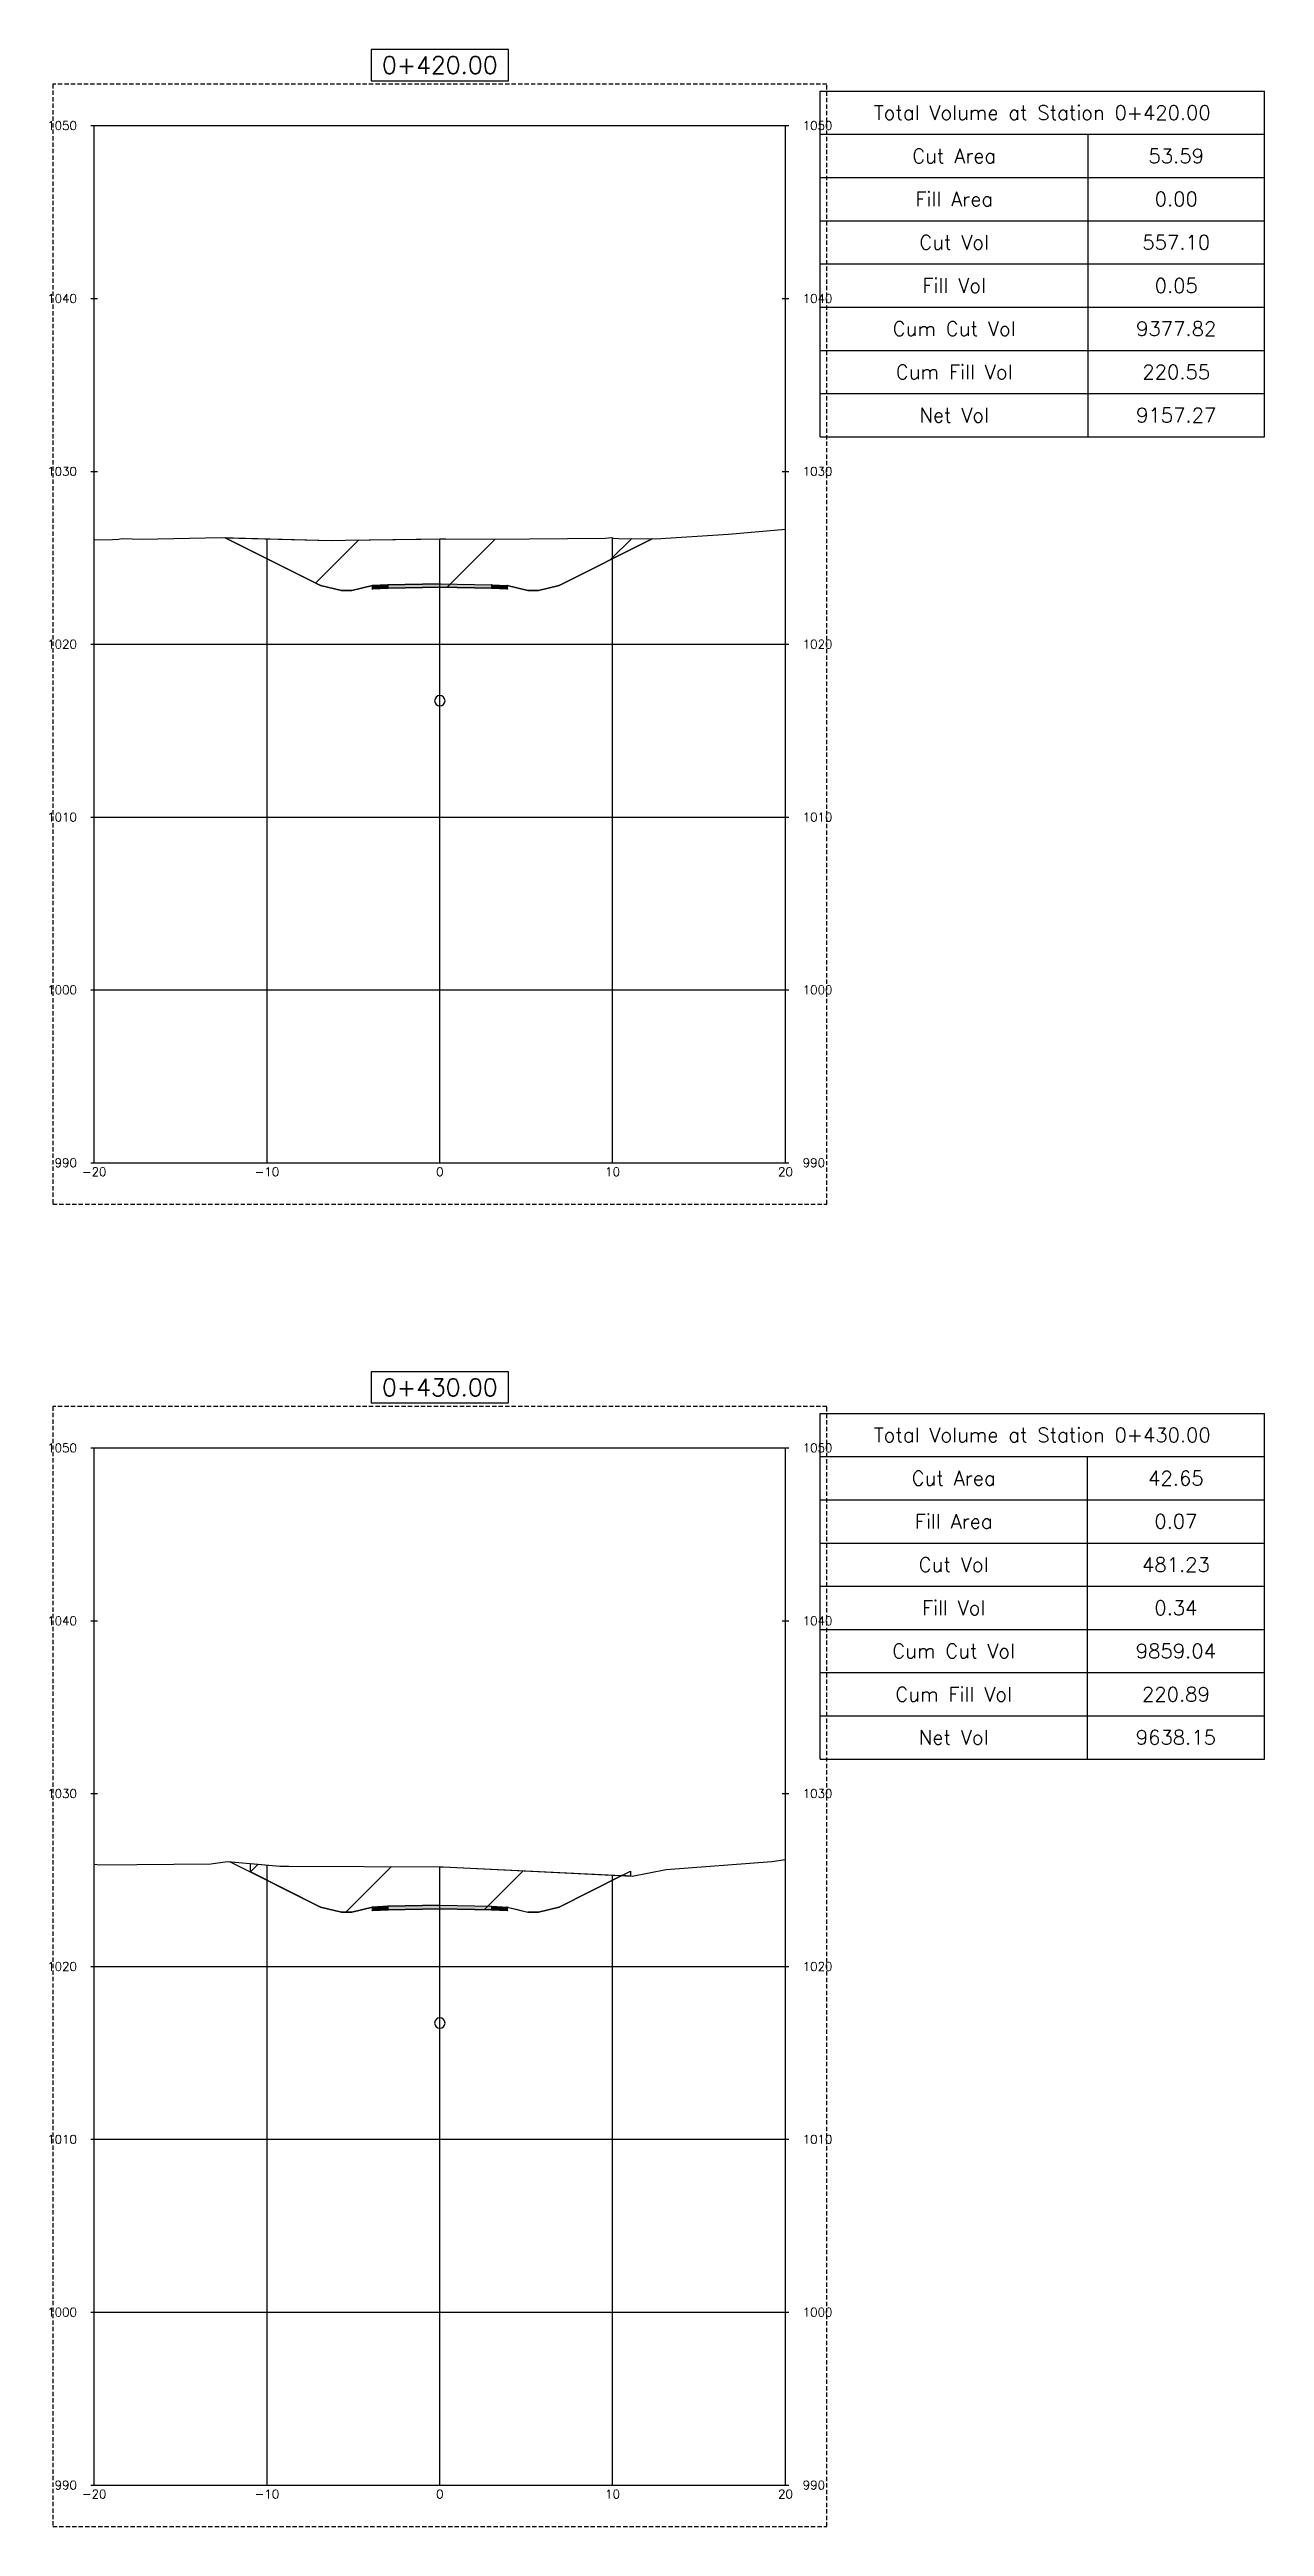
# Model space of a CAD drawing. Header units: metres. Extents: x 517023 to 519141, y 3924953 to 3927827.
# Drawn here: x 518652.9 to 518723.2, y 3925664.7 to 3925808 of the extents above; entities that cross this region are included whole.
import ezdxf

# ---------------------------------------------------------------- set-up
doc = ezdxf.new("R2010")
doc.units = ezdxf.units.M
doc.linetypes.add('DASHED2', pattern=[0.375, 0.25, -0.125])
for name, color, linetype in [('C-ANNO-TABL', 1, 'Continuous'), ('C-ANNO-TABL-TEXT', 150, 'Continuous'), ('C-ANNO-TABL-TITL', 150, 'Continuous'), ('C-ANNO-TABL-TTBL', 5, 'Continuous'), ('C-ROAD-CORR', 5, 'Continuous'), ('C-ROAD-CORR-PATT', 150, 'Continuous'), ('C-ROAD-LINK', 150, 'Continuous'), ('C-ROAD-MARK', 212, 'Continuous'), ('C-ROAD-PROF-TTLB', 5, 'Continuous'), ('C-ROAD-SECT', 7, 'Continuous'), ('C-ROAD-SECT-GRID', 7, 'Continuous'), ('C-ROAD-SECT-TEXT', 92, 'Continuous'), ('C-ROAD-SECT-TICK', 7, 'Continuous'), ('C-ROAD-SECT-TITL', 92, 'Continuous'), ('C-ROAD-SHAP', 32, 'Continuous'), ('C-ROAD-SHAP-PATT', 7, 'Continuous'), ('C-STRM-PIPE', 170, 'Continuous')]:
    doc.layers.add(name, color=color, linetype=linetype)
doc.layers.add('C-ROAD-SECT-BUFR', color=6, linetype='DASHED2', plot=False)
doc.styles.get("Standard").update_dxf_attribs({"font": 'simplex.shx'})

msp = doc.modelspace()

# ---------------------------------------------------------------- texts
at = {"layer": 'C-ANNO-TABL-TEXT', "color": 150, "linetype": 'Continuous', "lineweight": -3, "char_height": 0.833, "attachment_point": 5}
for s, insert in [('53.59', (518718.08, 3925801.89)), ('0.00', (518718.08, 3925799.39)), ('557.10', (518718.08, 3925796.89)), ('0.05', (518718.08, 3925794.39)), ('9377.82', (518718.08, 3925791.89)), ('220.55', (518718.08, 3925789.39)), ('9157.27', (518718.08, 3925786.89)), ('42.65', (518718.06, 3925725.39)), ('0.07', (518718.06, 3925722.89)), ('481.23', (518718.06, 3925720.39)), ('0.34', (518718.06, 3925717.89)), ('9859.04', (518718.06, 3925715.39)), ('220.89', (518718.06, 3925712.89)), ('9638.15', (518718.06, 3925710.39))]:
    msp.add_mtext(s, dxfattribs=dict(at, insert=insert))
at = {"layer": 'C-ANNO-TABL-TITL', "color": 150, "linetype": 'Continuous', "lineweight": -3, "attachment_point": 5}
for s, insert, char_height in [('Total Volume at Station 0+420.00', (518710.33, 3925804.39), 0.8333), ('Cut Area', (518705.23, 3925801.89), 0.833), ('Fill Area', (518705.23, 3925799.39), 0.833), ('Cut Vol', (518705.23, 3925796.89), 0.833), ('Fill Vol', (518705.23, 3925794.39), 0.833), ('Cum Cut Vol', (518705.23, 3925791.89), 0.8333), ('Cum Fill Vol', (518705.23, 3925789.39), 0.8333), ('Net Vol', (518705.23, 3925786.89), 0.833), ('Total Volume at Station 0+430.00', (518710.33, 3925727.89), 0.8333), ('Cut Area', (518705.2, 3925725.39), 0.833), ('Fill Area', (518705.2, 3925722.89), 0.833), ('Cut Vol', (518705.2, 3925720.39), 0.833), ('Fill Vol', (518705.2, 3925717.89), 0.833), ('Cum Cut Vol', (518705.2, 3925715.39), 0.8333), ('Cum Fill Vol', (518705.2, 3925712.89), 0.8333), ('Net Vol', (518705.2, 3925710.39), 0.833)]:
    msp.add_mtext(s, dxfattribs=dict(at, insert=insert, char_height=char_height))
at = {"layer": 'C-ROAD-SECT-TEXT', "color": 92, "linetype": 'Continuous', "lineweight": -3, "char_height": 0.5}
for s, insert, attachment_point in [('1050', (518654.47, 3925803.64), 6), ('1050', (518696.47, 3925803.64), 4), ('1040', (518654.47, 3925793.64), 6), ('1040', (518696.47, 3925793.64), 4), ('1030', (518654.47, 3925783.64), 6), ('1030', (518696.47, 3925783.64), 4), ('1020', (518654.47, 3925773.64), 6), ('1020', (518696.47, 3925773.64), 4), ('1010', (518654.47, 3925763.64), 6), ('1010', (518696.47, 3925763.64), 4), ('1000', (518654.47, 3925753.64), 6), ('1000', (518696.47, 3925753.64), 4), ('990', (518654.47, 3925743.64), 6), ('990', (518696.47, 3925743.64), 4), ('{\\C3;-20}', (518655.47, 3925743.37), 2), ('{\\C3;-10}', (518665.47, 3925743.37), 2), ('{\\C3;0}', (518675.47, 3925743.37), 2), ('{\\C3;10}', (518685.47, 3925743.37), 2), ('{\\C3;20}', (518695.47, 3925743.37), 2), ('1050', (518654.47, 3925727.14), 6), ('1050', (518696.47, 3925727.14), 4), ('1040', (518654.47, 3925717.14), 6), ('1040', (518696.47, 3925717.14), 4), ('1030', (518654.47, 3925707.14), 6), ('1030', (518696.47, 3925707.14), 4), ('1020', (518654.47, 3925697.14), 6), ('1020', (518696.47, 3925697.14), 4), ('1010', (518654.47, 3925687.14), 6), ('1010', (518696.47, 3925687.14), 4), ('1000', (518654.47, 3925677.14), 6), ('1000', (518696.47, 3925677.14), 4), ('990', (518654.47, 3925667.14), 6), ('{\\C3;-20}', (518655.47, 3925666.87), 2), ('{\\C3;-10}', (518665.47, 3925666.87), 2), ('{\\C3;0}', (518675.47, 3925666.87), 2), ('{\\C3;10}', (518685.47, 3925666.87), 2), ('{\\C3;20}', (518695.47, 3925666.87), 2), ('990', (518696.47, 3925667.14), 4)]:
    msp.add_mtext(s, dxfattribs=dict(at, insert=insert, attachment_point=attachment_point))
at = {"layer": 'C-ROAD-SECT-TITL', "color": 92, "linetype": 'Continuous', "lineweight": -3, "char_height": 1, "attachment_point": 8}
for s, insert in [('0+420.00', (518675.47, 3925806.64)), ('0+430.00', (518675.47, 3925730.14))]:
    msp.add_mtext(s, dxfattribs=dict(at, insert=insert))

# ---------------------------------------------------------------- hatches: boundary and pattern name
at = {"layer": 'C-ROAD-CORR-PATT', "linetype": 'Continuous', "lineweight": -3}
h = msp.add_hatch(dxfattribs=at)
h.set_pattern_fill('ANSI31', color=1, scale=1.75, style=0)
h.set_pattern_definition([(45, (518663.05, 3925779.8023), (-3.9289, 3.9289), [])])
h.paths.add_polyline_path([(518663.05, 3925779.8), (518669.18, 3925779.64), (518670.02, 3925779.66), (518675.81, 3925779.74), (518678.47, 3925779.71), (518685.03, 3925779.77), (518685.42, 3925779.81), (518685.49, 3925779.77), (518685.83, 3925779.76), (518687.75, 3925779.73), (518682.37, 3925777.04), (518681.17, 3925776.74), (518680.57, 3925776.74), (518679.37, 3925777.04), (518679.37, 3925776.84), (518678.47, 3925776.88), (518675.47, 3925776.94), (518672.47, 3925776.88), (518671.57, 3925776.84), (518671.57, 3925777.04), (518670.37, 3925776.74), (518669.77, 3925776.74), (518668.57, 3925777.04)])
h = msp.add_hatch(dxfattribs=at)
h.set_pattern_fill('ANSI31', color=1, scale=1.75, style=0)
h.set_pattern_definition([(45, (518664.5104, 3925702.61), (-3.9289, 3.9289), [])])
h.paths.add_polyline_path([(518664.51, 3925702.61), (518664.51, 3925703.1), (518666.22, 3925702.95), (518666.74, 3925702.95), (518675.46, 3925702.91), (518675.47, 3925702.91), (518675.66, 3925702.91), (518686, 3925702.4), (518682.37, 3925700.58), (518681.17, 3925700.28), (518680.57, 3925700.28), (518679.97, 3925700.43), (518679.37, 3925700.58), (518679.37, 3925700.38), (518678.47, 3925700.42), (518675.47, 3925700.48), (518672.47, 3925700.42), (518672.02, 3925700.4), (518671.57, 3925700.38), (518671.57, 3925700.58), (518670.37, 3925700.28), (518669.77, 3925700.28), (518668.57, 3925700.58)])
h = msp.add_hatch(dxfattribs=at)
h.set_pattern_fill('ANSI31', color=3, scale=1.75, style=0)
h.set_pattern_definition([(45, (518686.004, 3925702.396), (-3.929, 3.929), [])])
h.paths.add_polyline_path([(518686, 3925702.4), (518686.5, 3925702.65), (518686.5, 3925702.37)])
at = {"layer": 'C-ROAD-SHAP-PATT', "linetype": 'Continuous', "lineweight": -3}
for points in [[(518672.47, 3925777.08), (518671.57, 3925777.04), (518671.57, 3925776.84), (518672.47, 3925776.88)], [(518675.47, 3925777.14), (518672.47, 3925777.08), (518672.47, 3925776.88), (518675.47, 3925776.94)], [(518675.47, 3925777.14), (518678.47, 3925777.08), (518678.47, 3925776.88), (518675.47, 3925776.94)], [(518678.47, 3925777.08), (518679.37, 3925777.04), (518679.37, 3925776.84), (518678.47, 3925776.88)], [(518675.47, 3925700.68), (518672.47, 3925700.62), (518672.47, 3925700.42), (518675.47, 3925700.48)], [(518675.47, 3925700.68), (518678.47, 3925700.62), (518678.47, 3925700.42), (518675.47, 3925700.48)], [(518672.47, 3925700.62), (518671.57, 3925700.58), (518671.57, 3925700.38), (518672.47, 3925700.42)], [(518678.47, 3925700.62), (518679.37, 3925700.58), (518679.37, 3925700.38), (518678.47, 3925700.42)]]:
    msp.add_hatch(color=7, dxfattribs=at).paths.add_polyline_path(points)

# ---------------------------------------------------------------- linework, layer by layer
at = {"layer": 'C-ANNO-TABL', "color": 1, "linetype": 'Continuous', "lineweight": -3}
for p, q in [((518697.47, 3925803.14), (518723.19, 3925803.14)), ((518712.98, 3925785.64), (518712.98, 3925803.14)), ((518697.47, 3925800.64), (518723.19, 3925800.64)), ((518697.47, 3925798.14), (518723.19, 3925798.14)), ((518697.47, 3925795.64), (518723.19, 3925795.64)), ((518697.47, 3925793.14), (518723.19, 3925793.14)), ((518697.47, 3925790.64), (518723.19, 3925790.64)), ((518697.47, 3925788.14), (518723.19, 3925788.14)), ((518697.47, 3925726.64), (518723.19, 3925726.64)), ((518712.94, 3925709.14), (518712.94, 3925726.64)), ((518697.47, 3925724.14), (518723.19, 3925724.14)), ((518697.47, 3925721.64), (518723.19, 3925721.64)), ((518697.47, 3925719.14), (518723.19, 3925719.14)), ((518697.47, 3925716.64), (518723.19, 3925716.64)), ((518697.47, 3925714.14), (518723.19, 3925714.14)), ((518697.47, 3925711.64), (518723.19, 3925711.64))]:
    msp.add_line(p, q, dxfattribs=at)
at = {"layer": 'C-ANNO-TABL-TTBL', "color": 5, "linetype": 'Continuous', "lineweight": -3}
for p, q in [((518697.47, 3925805.64), (518723.19, 3925805.64)), ((518697.47, 3925785.64), (518697.47, 3925805.64)), ((518723.19, 3925785.64), (518723.19, 3925805.64)), ((518697.47, 3925785.64), (518723.19, 3925785.64)), ((518697.47, 3925729.14), (518723.19, 3925729.14)), ((518697.47, 3925709.14), (518697.47, 3925729.14)), ((518723.19, 3925709.14), (518723.19, 3925729.14)), ((518697.47, 3925709.14), (518723.19, 3925709.14))]:
    msp.add_line(p, q, dxfattribs=at)
at = {"layer": 'C-ROAD-CORR', "color": 1, "linetype": 'Continuous', "lineweight": -3}
for p, q in [((518663.05, 3925779.8), (518669.18, 3925779.64)), ((518668.57, 3925777.04), (518663.05, 3925779.8)), ((518669.18, 3925779.64), (518670.02, 3925779.66)), ((518670.02, 3925779.66), (518675.81, 3925779.74)), ((518675.81, 3925779.74), (518678.47, 3925779.71)), ((518678.47, 3925779.71), (518685.03, 3925779.77)), ((518687.75, 3925779.73), (518682.37, 3925777.04)), ((518685.03, 3925779.77), (518685.42, 3925779.81)), ((518685.42, 3925779.81), (518685.49, 3925779.77)), ((518685.49, 3925779.77), (518685.83, 3925779.76)), ((518685.83, 3925779.76), (518687.75, 3925779.73)), ((518669.77, 3925776.74), (518668.57, 3925777.04)), ((518670.37, 3925776.74), (518669.77, 3925776.74)), ((518671.57, 3925777.04), (518670.37, 3925776.74)), ((518671.57, 3925776.84), (518671.57, 3925777.04)), ((518672.47, 3925776.88), (518671.57, 3925776.84)), ((518675.47, 3925776.94), (518672.47, 3925776.88)), ((518678.47, 3925776.88), (518675.47, 3925776.94)), ((518679.37, 3925776.84), (518678.47, 3925776.88)), ((518680.57, 3925776.74), (518679.37, 3925777.04)), ((518679.37, 3925777.04), (518679.37, 3925776.84)), ((518681.17, 3925776.74), (518680.57, 3925776.74)), ((518682.37, 3925777.04), (518681.17, 3925776.74)), ((518664.51, 3925702.61), (518664.51, 3925703.1)), ((518664.51, 3925703.1), (518666.22, 3925702.95)), ((518668.57, 3925700.58), (518664.51, 3925702.61)), ((518666.22, 3925702.95), (518666.74, 3925702.95)), ((518666.74, 3925702.95), (518675.46, 3925702.91)), ((518675.46, 3925702.91), (518675.66, 3925702.91)), ((518675.66, 3925702.91), (518686, 3925702.4)), ((518686, 3925702.4), (518682.37, 3925700.58)), ((518669.77, 3925700.28), (518668.57, 3925700.58)), ((518670.37, 3925700.28), (518669.77, 3925700.28)), ((518671.57, 3925700.58), (518670.37, 3925700.28)), ((518671.57, 3925700.38), (518671.57, 3925700.58)), ((518671.57, 3925700.38), (518672.47, 3925700.42)), ((518675.47, 3925700.48), (518672.47, 3925700.42)), ((518678.47, 3925700.42), (518675.47, 3925700.48)), ((518679.37, 3925700.38), (518678.47, 3925700.42)), ((518679.37, 3925700.58), (518680.57, 3925700.28)), ((518679.37, 3925700.58), (518679.37, 3925700.38)), ((518681.17, 3925700.28), (518680.57, 3925700.28)), ((518682.37, 3925700.58), (518681.17, 3925700.28))]:
    msp.add_line(p, q, dxfattribs=at)
at = {"layer": 'C-ROAD-CORR', "color": 3, "linetype": 'Continuous', "lineweight": -3}
for p, q in [((518686, 3925702.4), (518686.5, 3925702.65)), ((518686.5, 3925702.37), (518686, 3925702.4)), ((518686.5, 3925702.65), (518686.5, 3925702.37))]:
    msp.add_line(p, q, dxfattribs=at)
at = {"layer": 'C-ROAD-LINK', "color": 150, "linetype": 'Continuous', "lineweight": -3}
for p, q in [((518663.05, 3925779.8), (518668.57, 3925777.04)), ((518682.37, 3925777.04), (518687.75, 3925779.73)), ((518668.57, 3925777.04), (518669.77, 3925776.74)), ((518669.77, 3925776.74), (518670.37, 3925776.74)), ((518670.37, 3925776.74), (518671.57, 3925777.04)), ((518671.57, 3925777.04), (518672.47, 3925777.08)), ((518671.57, 3925777.04), (518671.57, 3925776.84)), ((518671.57, 3925776.84), (518672.47, 3925776.88)), ((518672.47, 3925777.08), (518675.47, 3925777.14)), ((518672.47, 3925777.08), (518672.47, 3925776.88)), ((518672.47, 3925776.88), (518672.47, 3925777.08)), ((518672.47, 3925776.88), (518675.47, 3925776.94)), ((518675.47, 3925777.14), (518678.47, 3925777.08)), ((518675.47, 3925776.94), (518675.47, 3925777.14)), ((518675.47, 3925776.94), (518678.47, 3925776.88)), ((518678.47, 3925777.08), (518678.47, 3925776.88)), ((518678.47, 3925777.08), (518679.37, 3925777.04)), ((518678.47, 3925776.88), (518678.47, 3925777.08)), ((518678.47, 3925776.88), (518679.37, 3925776.84)), ((518679.37, 3925777.04), (518679.37, 3925776.84)), ((518679.37, 3925777.04), (518680.57, 3925776.74)), ((518680.57, 3925776.74), (518681.17, 3925776.74)), ((518681.17, 3925776.74), (518682.37, 3925777.04)), ((518663.34, 3925703.19), (518668.57, 3925700.58)), ((518682.37, 3925700.58), (518686, 3925702.4)), ((518672.47, 3925700.62), (518675.47, 3925700.68)), ((518675.47, 3925700.68), (518678.47, 3925700.62)), ((518675.47, 3925700.48), (518675.47, 3925700.68)), ((518668.57, 3925700.58), (518669.77, 3925700.28)), ((518669.77, 3925700.28), (518670.37, 3925700.28)), ((518670.37, 3925700.28), (518671.57, 3925700.58)), ((518671.57, 3925700.58), (518672.47, 3925700.62)), ((518671.57, 3925700.58), (518671.57, 3925700.38)), ((518671.57, 3925700.38), (518672.47, 3925700.42)), ((518672.47, 3925700.62), (518672.47, 3925700.42)), ((518672.47, 3925700.42), (518672.47, 3925700.62)), ((518672.47, 3925700.42), (518675.47, 3925700.48)), ((518675.47, 3925700.48), (518678.47, 3925700.42)), ((518678.47, 3925700.62), (518678.47, 3925700.42)), ((518678.47, 3925700.62), (518679.37, 3925700.58)), ((518678.47, 3925700.42), (518678.47, 3925700.62)), ((518678.47, 3925700.42), (518679.37, 3925700.38)), ((518679.37, 3925700.58), (518679.37, 3925700.38)), ((518679.37, 3925700.58), (518680.57, 3925700.28)), ((518680.57, 3925700.28), (518681.17, 3925700.28)), ((518681.17, 3925700.28), (518682.37, 3925700.58))]:
    msp.add_line(p, q, dxfattribs=at)
at = {"layer": 'C-ROAD-MARK', "color": 212, "linetype": 'Continuous', "lineweight": -3}
for centre in [(518663.05, 3925779.8), (518687.75, 3925779.73), (518668.57, 3925777.04), (518669.77, 3925776.74), (518670.37, 3925776.74), (518671.57, 3925777.04), (518671.57, 3925776.84), (518672.47, 3925777.08), (518672.47, 3925776.88), (518675.47, 3925777.14), (518675.47, 3925776.94), (518678.47, 3925777.08), (518678.47, 3925776.88), (518679.37, 3925777.04), (518679.37, 3925776.84), (518680.57, 3925776.74), (518681.17, 3925776.74), (518682.37, 3925777.04), (518663.34, 3925703.19), (518686, 3925702.4), (518675.47, 3925700.68), (518668.57, 3925700.58), (518669.77, 3925700.28), (518670.37, 3925700.28), (518671.57, 3925700.58), (518671.57, 3925700.38), (518672.47, 3925700.62), (518672.47, 3925700.42), (518675.47, 3925700.48), (518678.47, 3925700.62), (518678.47, 3925700.42), (518679.37, 3925700.58), (518679.37, 3925700.38), (518680.57, 3925700.28), (518681.17, 3925700.28), (518682.37, 3925700.58)]:
    msp.add_circle(centre, 0.015, dxfattribs=at)
at = {"layer": 'C-ROAD-PROF-TTLB', "color": 5, "linetype": 'Continuous', "lineweight": -3}
for p, q in [((518655.47, 3925743.64), (518655.47, 3925803.64)), ((518655.47, 3925803.64), (518695.47, 3925803.64)), ((518695.47, 3925743.64), (518695.47, 3925803.64)), ((518655.47, 3925743.64), (518695.47, 3925743.64)), ((518655.47, 3925667.14), (518655.47, 3925727.14)), ((518655.47, 3925727.14), (518695.47, 3925727.14)), ((518695.47, 3925667.14), (518695.47, 3925727.14)), ((518655.47, 3925667.14), (518695.47, 3925667.14))]:
    msp.add_line(p, q, dxfattribs=at)
at = {"layer": 'C-ROAD-SECT', "color": 7, "linetype": 'Continuous', "lineweight": -3}
for points in [[(518655.47, 3925779.67), (518656.53, 3925779.69), (518656.88, 3925779.72), (518657.08, 3925779.76), (518658.25, 3925779.71), (518662.82, 3925779.81), (518669.18, 3925779.64), (518670.02, 3925779.66), (518675.47, 3925779.74), (518675.81, 3925779.74), (518678.47, 3925779.71), (518685.03, 3925779.77), (518685.42, 3925779.81), (518685.49, 3925779.77), (518685.83, 3925779.76), (518687.95, 3925779.73), (518692.17, 3925780), (518695.47, 3925780.3)], [(518663.05, 3925779.8), (518668.57, 3925777.04), (518669.77, 3925776.74), (518670.37, 3925776.74), (518671.57, 3925777.04), (518671.57, 3925776.84), (518672.47, 3925776.88), (518675.47, 3925776.94), (518678.47, 3925776.88), (518679.37, 3925776.84), (518679.37, 3925777.04), (518680.57, 3925776.74), (518681.17, 3925776.74), (518682.37, 3925777.04), (518687.75, 3925779.73)], [(518655.47, 3925703.06), (518655.79, 3925703.02), (518662.21, 3925703.08), (518663.19, 3925703.21), (518666.22, 3925702.95), (518666.74, 3925702.95), (518675.46, 3925702.91), (518675.47, 3925702.91), (518675.66, 3925702.91), (518686.59, 3925702.37), (518688.57, 3925702.76), (518694.68, 3925703.22), (518695.47, 3925703.32)], [(518664.51, 3925702.61), (518667.27, 3925701.23), (518668.57, 3925700.58), (518669.17, 3925700.43), (518669.77, 3925700.28), (518670.07, 3925700.28), (518670.37, 3925700.28), (518670.97, 3925700.43), (518671.57, 3925700.58), (518671.57, 3925700.48), (518671.57, 3925700.38), (518672.02, 3925700.4), (518672.47, 3925700.42), (518673.97, 3925700.45), (518675.47, 3925700.48), (518676.97, 3925700.45), (518678.47, 3925700.42), (518678.92, 3925700.4), (518679.37, 3925700.38), (518679.37, 3925700.48), (518679.37, 3925700.58), (518679.97, 3925700.43), (518680.57, 3925700.28), (518680.87, 3925700.28), (518681.17, 3925700.28), (518681.77, 3925700.43), (518682.37, 3925700.58), (518683.81, 3925701.3), (518686.5, 3925702.65)]]:
    msp.add_lwpolyline(points, dxfattribs=at)
at = {"layer": 'C-ROAD-SECT-BUFR', "color": 6, "linetype": 'DASHED2', "lineweight": -3}
for p, q in [((518697.87, 3925806.04), (518653.07, 3925806.04)), ((518653.07, 3925806.04), (518653.07, 3925741.24)), ((518697.87, 3925741.24), (518697.87, 3925806.04)), ((518653.07, 3925741.24), (518697.87, 3925741.24)), ((518697.87, 3925729.54), (518653.07, 3925729.54)), ((518653.07, 3925729.54), (518653.07, 3925664.74)), ((518697.87, 3925664.74), (518697.87, 3925729.54)), ((518653.07, 3925664.74), (518697.87, 3925664.74))]:
    msp.add_line(p, q, dxfattribs=at)
at = {"layer": 'C-ROAD-SECT-GRID', "color": 7, "linetype": 'Continuous', "lineweight": -3}
for p, q in [((518655.47, 3925743.64), (518655.47, 3925779.67)), ((518665.47, 3925743.64), (518665.47, 3925779.74)), ((518675.47, 3925743.64), (518675.47, 3925779.74)), ((518685.47, 3925743.64), (518685.47, 3925779.78)), ((518695.47, 3925743.64), (518695.47, 3925780.3)), ((518655.47, 3925773.64), (518695.47, 3925773.64)), ((518655.47, 3925763.64), (518695.47, 3925763.64)), ((518655.47, 3925753.64), (518695.47, 3925753.64)), ((518655.47, 3925743.64), (518695.47, 3925743.64)), ((518655.47, 3925667.14), (518655.47, 3925703.06)), ((518665.47, 3925667.14), (518665.47, 3925703.01)), ((518675.47, 3925667.14), (518675.47, 3925702.91)), ((518685.47, 3925667.14), (518685.47, 3925702.42)), ((518695.47, 3925667.14), (518695.47, 3925703.32)), ((518655.47, 3925697.14), (518695.47, 3925697.14)), ((518655.47, 3925687.14), (518695.47, 3925687.14)), ((518655.47, 3925677.14), (518695.47, 3925677.14)), ((518655.47, 3925667.14), (518695.47, 3925667.14))]:
    msp.add_line(p, q, dxfattribs=at)
at = {"layer": 'C-ROAD-SECT-TICK', "color": 7, "linetype": 'Continuous', "lineweight": -3}
for p, q in [((518655.27, 3925803.64), (518655.67, 3925803.64)), ((518695.27, 3925803.64), (518695.67, 3925803.64)), ((518655.27, 3925793.64), (518655.67, 3925793.64)), ((518695.27, 3925793.64), (518695.67, 3925793.64)), ((518655.27, 3925783.64), (518655.67, 3925783.64)), ((518695.27, 3925783.64), (518695.67, 3925783.64)), ((518655.27, 3925773.64), (518655.67, 3925773.64)), ((518695.27, 3925773.64), (518695.67, 3925773.64)), ((518655.27, 3925763.64), (518655.67, 3925763.64)), ((518695.27, 3925763.64), (518695.67, 3925763.64)), ((518655.27, 3925753.64), (518655.67, 3925753.64)), ((518695.27, 3925753.64), (518695.67, 3925753.64)), ((518655.27, 3925743.64), (518655.67, 3925743.64)), ((518695.27, 3925743.64), (518695.67, 3925743.64)), ((518655.27, 3925727.14), (518655.67, 3925727.14)), ((518695.27, 3925727.14), (518695.67, 3925727.14)), ((518655.27, 3925717.14), (518655.67, 3925717.14)), ((518695.27, 3925717.14), (518695.67, 3925717.14)), ((518655.27, 3925707.14), (518655.67, 3925707.14)), ((518695.27, 3925707.14), (518695.67, 3925707.14)), ((518655.27, 3925697.14), (518655.67, 3925697.14)), ((518695.27, 3925697.14), (518695.67, 3925697.14)), ((518655.27, 3925687.14), (518655.67, 3925687.14)), ((518695.27, 3925687.14), (518695.67, 3925687.14)), ((518655.27, 3925677.14), (518655.67, 3925677.14)), ((518695.27, 3925677.14), (518695.67, 3925677.14)), ((518655.27, 3925667.14), (518655.67, 3925667.14)), ((518695.27, 3925667.14), (518695.67, 3925667.14))]:
    msp.add_line(p, q, dxfattribs=at)
at = {"layer": 'C-ROAD-SECT-TITL', "color": 92, "linetype": 'Continuous', "lineweight": -3}
for points in [[(518671.5, 3925806.24), (518679.44, 3925806.24), (518679.44, 3925808.04), (518671.5, 3925808.04)], [(518671.5, 3925729.74), (518679.44, 3925729.74), (518679.44, 3925731.54), (518671.5, 3925731.54)]]:
    msp.add_3dface(points, dxfattribs=at)
at = {"layer": 'C-ROAD-SHAP', "color": 32, "linetype": 'Continuous', "lineweight": -3}
for p, q in [((518672.47, 3925777.08), (518671.57, 3925777.04)), ((518671.57, 3925777.04), (518671.57, 3925776.84)), ((518671.57, 3925776.84), (518672.47, 3925776.88)), ((518675.47, 3925777.14), (518672.47, 3925777.08)), ((518672.47, 3925777.08), (518672.47, 3925776.88)), ((518672.47, 3925776.88), (518672.47, 3925777.08)), ((518672.47, 3925776.88), (518675.47, 3925776.94)), ((518675.47, 3925777.14), (518678.47, 3925777.08)), ((518675.47, 3925776.94), (518675.47, 3925777.14)), ((518678.47, 3925776.88), (518675.47, 3925776.94)), ((518678.47, 3925777.08), (518678.47, 3925776.88)), ((518678.47, 3925777.08), (518679.37, 3925777.04)), ((518678.47, 3925776.88), (518678.47, 3925777.08)), ((518679.37, 3925776.84), (518678.47, 3925776.88)), ((518679.37, 3925777.04), (518679.37, 3925776.84)), ((518675.47, 3925700.68), (518672.47, 3925700.62)), ((518675.47, 3925700.68), (518678.47, 3925700.62)), ((518675.47, 3925700.48), (518675.47, 3925700.68)), ((518672.47, 3925700.62), (518671.57, 3925700.58)), ((518671.57, 3925700.58), (518671.57, 3925700.38)), ((518671.57, 3925700.38), (518672.47, 3925700.42)), ((518672.47, 3925700.62), (518672.47, 3925700.42)), ((518672.47, 3925700.42), (518672.47, 3925700.62)), ((518672.47, 3925700.42), (518675.47, 3925700.48)), ((518678.47, 3925700.42), (518675.47, 3925700.48)), ((518678.47, 3925700.62), (518678.47, 3925700.42)), ((518678.47, 3925700.62), (518679.37, 3925700.58)), ((518678.47, 3925700.42), (518678.47, 3925700.62)), ((518679.37, 3925700.38), (518678.47, 3925700.42)), ((518679.37, 3925700.58), (518679.37, 3925700.38))]:
    msp.add_line(p, q, dxfattribs=at)
at = {"layer": 'C-STRM-PIPE', "color": 170, "linetype": 'Continuous', "lineweight": -3}
for centre, start, end in [((518675.47, 3925770.37), 0, 180), ((518675.47, 3925770.37), 180, 0), ((518675.47, 3925693.87), 0, 180), ((518675.47, 3925693.87), 180, 0)]:
    msp.add_arc(centre, 0.3, start, end, dxfattribs=at)

msp.set_redraw_order([(e.dxf.handle, doc.entitydb.next_handle()) for e in msp.query("TEXT MTEXT ATTDEF DIMENSION ARC_DIMENSION")])  # texts and dimensions are drawn at this point

doc.saveas('drawing.dxf')
